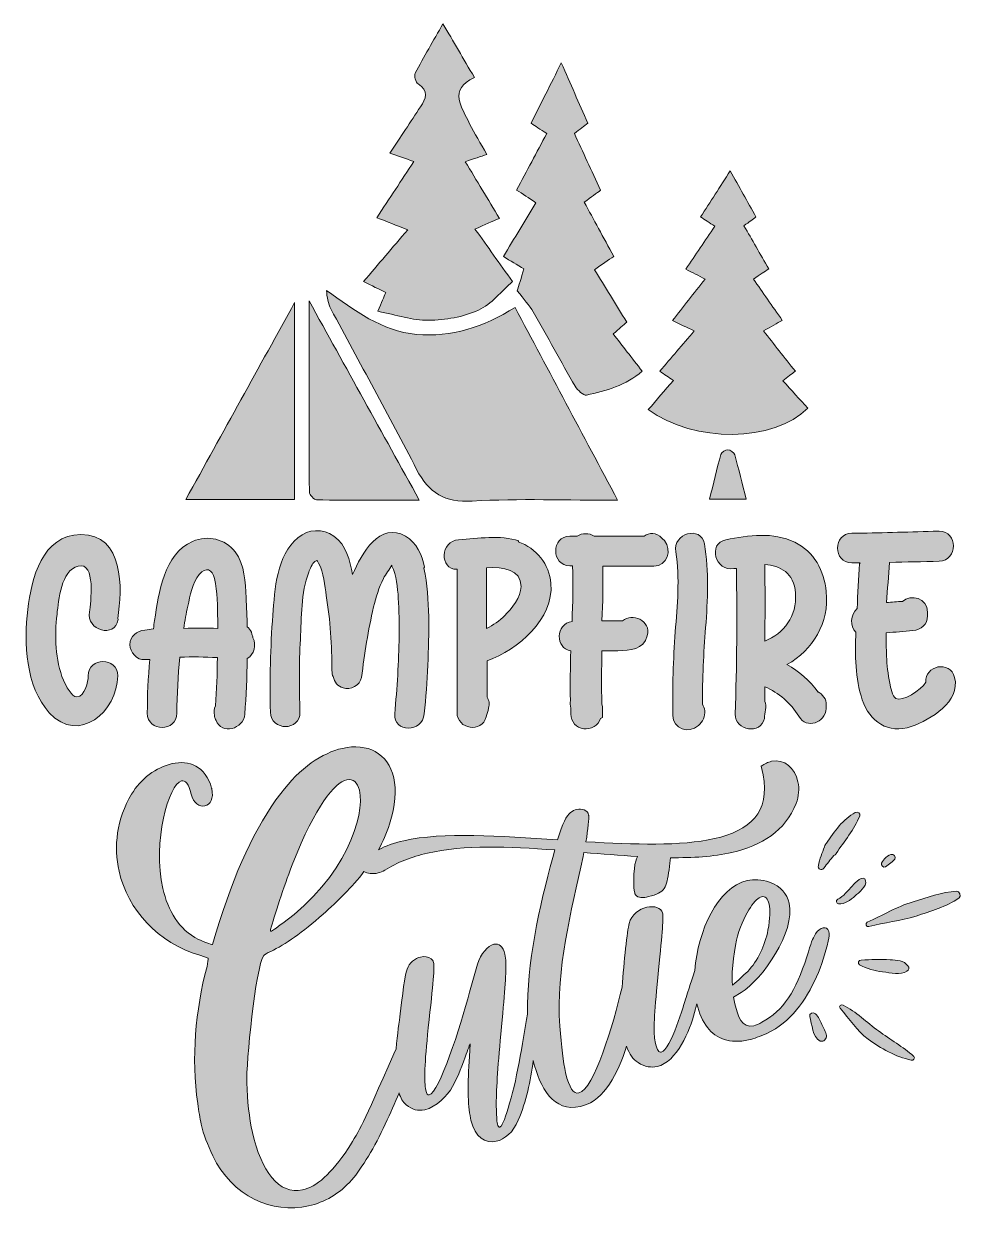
# Model space of a CAD drawing. Header units: inches. Extents: x 62 to 437, y -489 to -13.
import ezdxf

# ---------------------------------------------------------------- set-up
doc = ezdxf.new("R2010")
doc.units = ezdxf.units.IN
doc.header["$MEASUREMENT"] = 0
doc.layers.add('Layer 1', color=7, linetype='Continuous')

# ---------------------------------------------------------------- blocks, each defined once
blk = doc.blocks.new('block 4')
at = {"layer": 'Layer 1', "true_color": 0x0b0b0b}
h = blk.add_hatch(color=28, dxfattribs=at)
h.dxf.hatch_style = 2
edge = h.paths.add_edge_path()
edge.add_spline(control_points=[(299.76, -203.84), (279.38, -203.84), (260.48, -203.06), (241.68, -204.14), (230.62, -204.78), (224.33, -200.97), (219.45, -191.49), (208.38, -169.95), (196.6, -148.78), (185.22, -127.4), (184.07, -125.26), (183.63, -122.74), (183.4, -119.97), (194.59, -127.94), (205.42, -136.26), (219.39, -137.54), (233.3, -138.82), (246.09, -134.63), (258.77, -126.76), (272.37, -152.33), (285.69, -177.39), (299.76, -203.84)], knot_values=[0, 0, 0, 0, 1, 1, 1, 2, 2, 2, 3, 3, 3, 4, 4, 4, 5, 5, 5, 6, 6, 6, 7, 7, 7, 7], degree=3, periodic=1)
at = {"layer": 'Layer 1', "lineweight": 0}
blk.add_open_spline([(299.76, -203.84), (279.38, -203.84), (260.48, -203.06), (241.68, -204.14), (230.62, -204.78), (224.33, -200.97), (219.45, -191.49), (208.38, -169.95), (196.6, -148.78), (185.22, -127.4), (184.07, -125.26), (183.63, -122.74), (183.4, -119.97), (194.59, -127.94), (205.42, -136.26), (219.39, -137.54), (233.3, -138.82), (246.09, -134.63), (258.77, -126.76), (272.37, -152.33), (285.69, -177.39), (299.76, -203.84)], degree=3, knots=[0, 0, 0, 0, 1, 1, 1, 2, 2, 2, 3, 3, 3, 4, 4, 4, 5, 5, 5, 6, 6, 6, 7, 7, 7, 7], dxfattribs=at)
blk = doc.blocks.new('block 5')
at = {"layer": 'Layer 1', "true_color": 0x0b0b0b}
h = blk.add_hatch(color=28, dxfattribs=at)
h.dxf.hatch_style = 2
edge = h.paths.add_edge_path()
edge.add_spline(control_points=[(203.97, -128.33), (205.55, -124.57), (206.27, -122.85), (207.11, -120.83), (204.28, -119.43), (201.66, -118.14), (198.24, -116.45), (204.15, -109.5), (209.73, -102.95), (215.87, -95.74), (211.22, -93.93), (207.61, -92.52), (203.56, -90.94), (208.65, -83.19), (213.29, -76.11), (218.29, -68.47), (214.69, -67.22), (212.01, -66.29), (208.75, -65.16), (213.04, -58.66), (217, -52.64), (220.98, -46.63), (223.18, -43.31), (224.4, -40.29), (220, -37.49), (219.04, -36.89), (218.34, -34.23), (218.86, -33.22), (222.3, -26.63), (226.1, -20.23), (229.96, -13.46), (234.08, -20.49), (238.12, -27.38), (242.53, -34.89), (231.93, -39.9), (237.51, -46.83), (240.61, -53.37), (242.52, -57.4), (244.99, -61.17), (247.52, -65.63), (244.89, -66.52), (242.57, -67.3), (238.88, -68.54), (243.46, -76.13), (247.88, -83.47), (252.53, -91.18), (249.54, -92.48), (246.85, -93.66), (242.76, -95.45), (247.82, -102.53), (252.57, -109.18), (257.75, -116.43), (253.35, -120.28), (249.39, -125.49), (244.15, -127.87), (238.09, -130.62), (230.91, -131.84), (224.2, -131.92), (217.82, -132), (211.42, -129.76), (203.97, -128.33)], knot_values=[0, 0, 0, 0, 1, 1, 1, 2, 2, 2, 3, 3, 3, 4, 4, 4, 5, 5, 5, 6, 6, 6, 7, 7, 7, 8, 8, 8, 9, 9, 9, 10, 10, 10, 11, 11, 11, 12, 12, 12, 13, 13, 13, 14, 14, 14, 15, 15, 15, 16, 16, 16, 17, 17, 17, 18, 18, 18, 19, 19, 19, 20, 20, 20, 20], degree=3, periodic=1)
at = {"layer": 'Layer 1', "lineweight": 0}
blk.add_open_spline([(203.97, -128.33), (205.55, -124.57), (206.27, -122.85), (207.11, -120.83), (204.28, -119.43), (201.66, -118.14), (198.24, -116.45), (204.15, -109.5), (209.73, -102.95), (215.87, -95.74), (211.22, -93.93), (207.61, -92.52), (203.56, -90.94), (208.65, -83.19), (213.29, -76.11), (218.29, -68.47), (214.69, -67.22), (212.01, -66.29), (208.75, -65.16), (213.04, -58.66), (217, -52.64), (220.98, -46.63), (223.18, -43.31), (224.4, -40.29), (220, -37.49), (219.04, -36.89), (218.34, -34.23), (218.86, -33.22), (222.3, -26.63), (226.1, -20.23), (229.96, -13.46), (234.08, -20.49), (238.12, -27.38), (242.53, -34.89), (231.93, -39.9), (237.51, -46.83), (240.61, -53.37), (242.52, -57.4), (244.99, -61.17), (247.52, -65.63), (244.89, -66.52), (242.57, -67.3), (238.88, -68.54), (243.46, -76.13), (247.88, -83.47), (252.53, -91.18), (249.54, -92.48), (246.85, -93.66), (242.76, -95.45), (247.82, -102.53), (252.57, -109.18), (257.75, -116.43), (253.35, -120.28), (249.39, -125.49), (244.15, -127.87), (238.09, -130.62), (230.91, -131.84), (224.2, -131.92), (217.82, -132), (211.42, -129.76), (203.97, -128.33)], degree=3, knots=[0, 0, 0, 0, 1, 1, 1, 2, 2, 2, 3, 3, 3, 4, 4, 4, 5, 5, 5, 6, 6, 6, 7, 7, 7, 8, 8, 8, 9, 9, 9, 10, 10, 10, 11, 11, 11, 12, 12, 12, 13, 13, 13, 14, 14, 14, 15, 15, 15, 16, 16, 16, 17, 17, 17, 18, 18, 18, 19, 19, 19, 20, 20, 20, 20], dxfattribs=at)
blk = doc.blocks.new('block 6')
at = {"layer": 'Layer 1', "true_color": 0x0b0b0b}
h = blk.add_hatch(color=28, dxfattribs=at)
h.dxf.hatch_style = 2
edge = h.paths.add_edge_path()
edge.add_spline(control_points=[(370.77, -152.24), (369.22, -153.43), (367.75, -154.55), (365.76, -156.08), (369.23, -159.88), (372.49, -163.45), (375.74, -167.01), (362.24, -180.7), (330.3, -181.08), (312.01, -167.58), (315.27, -163.79), (318.52, -160.02), (322.04, -155.93), (320.02, -154.58), (318.5, -153.57), (316.56, -152.28), (321.19, -146.88), (325.57, -141.77), (330.4, -136.14), (327.14, -134.62), (324.71, -133.49), (321.64, -132.06), (326, -126.51), (330.13, -121.24), (334.68, -115.43), (331.9, -114.02), (329.72, -112.91), (327.01, -111.54), (330.87, -105.81), (334.62, -100.26), (338.6, -94.36), (336.36, -92.88), (334.69, -91.78), (332.91, -90.6), (336.84, -84.5), (340.61, -78.66), (344.76, -72.24), (348.3, -78.58), (351.57, -84.43), (355.03, -90.62), (353.72, -91.58), (352.4, -92.55), (350.24, -94.14), (353.47, -99.76), (356.71, -105.4), (360.14, -111.37), (358.48, -112.48), (356.76, -113.63), (354.04, -115.45), (357.75, -120.78), (361.45, -126.1), (365.53, -131.95), (363.4, -133.15), (361.26, -134.35), (358.01, -136.18), (362.26, -141.54), (366.41, -146.75), (370.77, -152.24)], knot_values=[0, 0, 0, 0, 1, 1, 1, 2, 2, 2, 3, 3, 3, 4, 4, 4, 5, 5, 5, 6, 6, 6, 7, 7, 7, 8, 8, 8, 9, 9, 9, 10, 10, 10, 11, 11, 11, 12, 12, 12, 13, 13, 13, 14, 14, 14, 15, 15, 15, 16, 16, 16, 17, 17, 17, 18, 18, 18, 19, 19, 19, 19], degree=3, periodic=1)
at = {"layer": 'Layer 1', "lineweight": 0}
blk.add_open_spline([(370.77, -152.24), (369.22, -153.43), (367.75, -154.55), (365.76, -156.08), (369.23, -159.88), (372.49, -163.45), (375.74, -167.01), (362.24, -180.7), (330.3, -181.08), (312.01, -167.58), (315.27, -163.79), (318.52, -160.02), (322.04, -155.93), (320.02, -154.58), (318.5, -153.57), (316.56, -152.28), (321.19, -146.88), (325.57, -141.77), (330.4, -136.14), (327.14, -134.62), (324.71, -133.49), (321.64, -132.06), (326, -126.51), (330.13, -121.24), (334.68, -115.43), (331.9, -114.02), (329.72, -112.91), (327.01, -111.54), (330.87, -105.81), (334.62, -100.26), (338.6, -94.36), (336.36, -92.88), (334.69, -91.78), (332.91, -90.6), (336.84, -84.5), (340.61, -78.66), (344.76, -72.24), (348.3, -78.58), (351.57, -84.43), (355.03, -90.62), (353.72, -91.58), (352.4, -92.55), (350.24, -94.14), (353.47, -99.76), (356.71, -105.4), (360.14, -111.37), (358.48, -112.48), (356.76, -113.63), (354.04, -115.45), (357.75, -120.78), (361.45, -126.1), (365.53, -131.95), (363.4, -133.15), (361.26, -134.35), (358.01, -136.18), (362.26, -141.54), (366.41, -146.75), (370.77, -152.24)], degree=3, knots=[0, 0, 0, 0, 1, 1, 1, 2, 2, 2, 3, 3, 3, 4, 4, 4, 5, 5, 5, 6, 6, 6, 7, 7, 7, 8, 8, 8, 9, 9, 9, 10, 10, 10, 11, 11, 11, 12, 12, 12, 13, 13, 13, 14, 14, 14, 15, 15, 15, 16, 16, 16, 17, 17, 17, 18, 18, 18, 19, 19, 19, 19], dxfattribs=at)
blk = doc.blocks.new('block 7')
at = {"layer": 'Layer 1', "true_color": 0x0b0b0b}
h = blk.add_hatch(color=28, dxfattribs=at)
h.dxf.hatch_style = 2
edge = h.paths.add_edge_path()
edge.add_spline(control_points=[(271.44, -57.27), (268.67, -55.48), (266.93, -54.35), (265.18, -53.22), (269.13, -45.31), (272.93, -37.72), (277.24, -29.1), (280.93, -37.47), (284.29, -45.1), (287.84, -53.15), (286.33, -54.31), (284.71, -55.55), (282.46, -57.28), (285.89, -64.68), (289.29, -72.01), (292.96, -79.93), (291.31, -81.16), (289.32, -82.63), (286.43, -84.77), (290.19, -91.67), (294.03, -98.71), (298.22, -106.38), (295.99, -107.91), (293.62, -109.53), (290.45, -111.69), (294.74, -118.62), (298.97, -125.46), (303.41, -132.63), (301.98, -133.89), (300.42, -135.26), (298.01, -137.38), (301.69, -142.11), (305.42, -146.9), (309.58, -152.24), (303.02, -157.92), (295.22, -160.08), (287.36, -161.77), (286.12, -162.04), (283.74, -159.87), (282.82, -158.29), (277.1, -148.46), (271.73, -138.43), (266.05, -128.58), (264.51, -125.9), (262.31, -123.6), (259.64, -120.14), (260.24, -118.19), (261.23, -114.98), (262.32, -111.41), (259.58, -109.74), (256.95, -108.15), (254.12, -106.43), (258.55, -99.1), (262.72, -92.2), (267.1, -84.95), (264.18, -83.02), (261.78, -81.43), (259.41, -79.86), (263.46, -72.26), (267.36, -64.94), (271.44, -57.27)], knot_values=[0, 0, 0, 0, 1, 1, 1, 2, 2, 2, 3, 3, 3, 4, 4, 4, 5, 5, 5, 6, 6, 6, 7, 7, 7, 8, 8, 8, 9, 9, 9, 10, 10, 10, 11, 11, 11, 12, 12, 12, 13, 13, 13, 14, 14, 14, 15, 15, 15, 16, 16, 16, 17, 17, 17, 18, 18, 18, 19, 19, 19, 20, 20, 20, 20], degree=3, periodic=1)
at = {"layer": 'Layer 1', "lineweight": 0}
blk.add_open_spline([(271.44, -57.27), (268.67, -55.48), (266.93, -54.35), (265.18, -53.22), (269.13, -45.31), (272.93, -37.72), (277.24, -29.1), (280.93, -37.47), (284.29, -45.1), (287.84, -53.15), (286.33, -54.31), (284.71, -55.55), (282.46, -57.28), (285.89, -64.68), (289.29, -72.01), (292.96, -79.93), (291.31, -81.16), (289.32, -82.63), (286.43, -84.77), (290.19, -91.67), (294.03, -98.71), (298.22, -106.38), (295.99, -107.91), (293.62, -109.53), (290.45, -111.69), (294.74, -118.62), (298.97, -125.46), (303.41, -132.63), (301.98, -133.89), (300.42, -135.26), (298.01, -137.38), (301.69, -142.11), (305.42, -146.9), (309.58, -152.24), (303.02, -157.92), (295.22, -160.08), (287.36, -161.77), (286.12, -162.04), (283.74, -159.87), (282.82, -158.29), (277.1, -148.46), (271.73, -138.43), (266.05, -128.58), (264.51, -125.9), (262.31, -123.6), (259.64, -120.14), (260.24, -118.19), (261.23, -114.98), (262.32, -111.41), (259.58, -109.74), (256.95, -108.15), (254.12, -106.43), (258.55, -99.1), (262.72, -92.2), (267.1, -84.95), (264.18, -83.02), (261.78, -81.43), (259.41, -79.86), (263.46, -72.26), (267.36, -64.94), (271.44, -57.27)], degree=3, knots=[0, 0, 0, 0, 1, 1, 1, 2, 2, 2, 3, 3, 3, 4, 4, 4, 5, 5, 5, 6, 6, 6, 7, 7, 7, 8, 8, 8, 9, 9, 9, 10, 10, 10, 11, 11, 11, 12, 12, 12, 13, 13, 13, 14, 14, 14, 15, 15, 15, 16, 16, 16, 17, 17, 17, 18, 18, 18, 19, 19, 19, 20, 20, 20, 20], dxfattribs=at)
blk = doc.blocks.new('block 8')
at = {"layer": 'Layer 1', "true_color": 0x0b0b0b}
h = blk.add_hatch(color=28, dxfattribs=at)
h.dxf.hatch_style = 2
edge = h.paths.add_edge_path()
edge.add_spline(control_points=[(127.2, -203.55), (142.06, -176.66), (156.63, -150.3), (170.7, -124.82), (170.7, -149.97), (170.7, -176.61), (170.7, -203.55), (155.87, -203.55), (141.56, -203.55), (127.2, -203.55)], knot_values=[0, 0, 0, 0, 1, 1, 1, 2, 2, 2, 3, 3, 3, 3], degree=3, periodic=1)
at = {"layer": 'Layer 1', "lineweight": 0}
blk.add_open_spline([(127.2, -203.55), (142.06, -176.66), (156.63, -150.3), (170.7, -124.82), (170.7, -149.97), (170.7, -176.61), (170.7, -203.55), (155.87, -203.55), (141.56, -203.55), (127.2, -203.55)], degree=3, knots=[0, 0, 0, 0, 1, 1, 1, 2, 2, 2, 3, 3, 3, 3], dxfattribs=at)
blk = doc.blocks.new('block 9')
at = {"layer": 'Layer 1', "true_color": 0x0b0b0b}
h = blk.add_hatch(color=28, dxfattribs=at)
h.dxf.hatch_style = 2
edge = h.paths.add_edge_path()
edge.add_spline(control_points=[(176.45, -124.11), (191.04, -150.5), (205.6, -176.83), (220.52, -203.82), (206.73, -203.82), (193.1, -203.89), (179.47, -203.67), (178.44, -203.66), (176.58, -201.6), (176.58, -200.48), (176.41, -174.8), (176.45, -149.12), (176.45, -124.11)], knot_values=[0, 0, 0, 0, 1, 1, 1, 2, 2, 2, 3, 3, 3, 4, 4, 4, 4], degree=3, periodic=1)
at = {"layer": 'Layer 1', "lineweight": 0}
blk.add_open_spline([(176.45, -124.11), (191.04, -150.5), (205.6, -176.83), (220.52, -203.82), (206.73, -203.82), (193.1, -203.89), (179.47, -203.67), (178.44, -203.66), (176.58, -201.6), (176.58, -200.48), (176.41, -174.8), (176.45, -149.12), (176.45, -124.11)], degree=3, knots=[0, 0, 0, 0, 1, 1, 1, 2, 2, 2, 3, 3, 3, 4, 4, 4, 4], dxfattribs=at)
blk = doc.blocks.new('block 10')
at = {"layer": 'Layer 1', "true_color": 0x0b0b0b}
h = blk.add_hatch(color=28, dxfattribs=at)
h.dxf.hatch_style = 2
edge = h.paths.add_edge_path()
edge.add_spline(control_points=[(351.11, -203.43), (346.05, -203.43), (341.9, -203.43), (336.49, -203.43), (338.03, -197.16), (339.39, -191.28), (341.03, -185.48), (341.27, -184.61), (342.87, -183.58), (343.82, -183.61), (344.77, -183.64), (346.27, -184.72), (346.53, -185.63), (348.16, -191.31), (349.51, -197.07), (351.11, -203.43)], knot_values=[0, 0, 0, 0, 1, 1, 1, 2, 2, 2, 3, 3, 3, 4, 4, 4, 5, 5, 5, 5], degree=3, periodic=1)
at = {"layer": 'Layer 1', "lineweight": 0}
blk.add_open_spline([(351.11, -203.43), (346.05, -203.43), (341.9, -203.43), (336.49, -203.43), (338.03, -197.16), (339.39, -191.28), (341.03, -185.48), (341.27, -184.61), (342.87, -183.58), (343.82, -183.61), (344.77, -183.64), (346.27, -184.72), (346.53, -185.63), (348.16, -191.31), (349.51, -197.07), (351.11, -203.43)], degree=3, knots=[0, 0, 0, 0, 1, 1, 1, 2, 2, 2, 3, 3, 3, 4, 4, 4, 5, 5, 5, 5], dxfattribs=at)
blk = doc.blocks.new('block 3')
at = {"layer": 'Layer 1'}
for name in ['block 5', 'block 7', 'block 6', 'block 4', 'block 8', 'block 9', 'block 10']:
    blk.add_blockref(name, (0, 0), dxfattribs=at)
blk = doc.blocks.new('block 11')
at = {"layer": 'Layer 1', "true_color": 0x0b0b0b}
h = blk.add_hatch(color=28, dxfattribs=at)
h.dxf.hatch_style = 2
edge = h.paths.add_edge_path()
edge.add_spline(control_points=[(222.32, -230.93), (223.78, -237.24), (224.1, -243.87), (224.27, -250.34), (224.43, -263.29), (223.78, -276.23), (222.49, -289.17), (221.84, -296.78), (210.03, -296.78), (210.68, -289.17), (211.65, -278.82), (212.29, -268.46), (212.45, -258.11), (212.45, -253.09), (212.45, -247.92), (212.13, -242.9), (211.81, -238.86), (211.48, -233.68), (209.54, -230.12), (209.54, -230.12), (209.54, -229.96), (209.54, -229.8), (208.57, -231.58), (207.12, -233.19), (206.14, -235.14), (204.36, -238.69), (203.23, -242.58), (202.26, -246.46), (200, -255.68), (198.7, -265.23), (197.41, -274.61), (196.92, -277.85), (192.88, -279.63), (190.13, -278.82), (187.86, -278.17), (186.57, -276.39), (186.08, -274.29), (185.76, -273.64), (185.6, -272.83), (185.6, -271.86), (185.6, -261.83), (184.95, -251.8), (183.33, -241.93), (182.69, -238.05), (182.36, -232.55), (180.26, -228.99), (179.45, -227.53), (179.61, -227.85), (178.8, -228.34), (177.67, -228.99), (176.86, -231.41), (176.37, -232.55), (173.14, -240.8), (173.46, -250.67), (172.98, -259.4), (172.49, -269.11), (172.49, -278.82), (172.82, -288.52), (172.98, -296.13), (161.17, -296.13), (161.01, -288.52), (160.68, -275.58), (161.01, -262.64), (161.98, -249.7), (162.79, -239.34), (163.43, -225.91), (172.01, -218.79), (176.21, -215.24), (181.88, -215.07), (186.41, -218.15), (191.42, -221.71), (192.72, -227.85), (193.85, -233.52), (197.41, -224.94), (204.85, -212.32), (215.04, -218.15), (219.57, -220.74), (221.51, -225.75), (222.65, -230.61), (222.65, -230.61), (222.32, -230.93), (222.32, -230.93)], knot_values=[0, 0, 0, 0, 1, 1, 1, 2, 2, 2, 3, 3, 3, 4, 4, 4, 5, 5, 5, 6, 6, 6, 7, 7, 7, 8, 8, 8, 9, 9, 9, 10, 10, 10, 11, 11, 11, 12, 12, 12, 13, 13, 13, 14, 14, 14, 15, 15, 15, 16, 16, 16, 17, 17, 17, 18, 18, 18, 19, 19, 19, 20, 20, 20, 21, 21, 21, 22, 22, 22, 23, 23, 23, 24, 24, 24, 25, 25, 25, 26, 26, 26, 27, 27, 27, 27], degree=3, periodic=1)
h = blk.add_hatch(color=28, dxfattribs=at)
h.dxf.hatch_style = 2
edge = h.paths.add_edge_path()
edge.add_spline(control_points=[(321.81, -289.98), (321.65, -278.66), (321.97, -267.49), (322.78, -256.33), (323.59, -245.81), (324.72, -234.97), (322.95, -224.46), (321.65, -217.01), (333.14, -213.78), (334.43, -221.22), (336.37, -232.38), (335.73, -243.55), (334.92, -254.71), (334.11, -264.9), (333.62, -275.1), (333.62, -285.29), (334.11, -286.1), (334.43, -286.91), (334.59, -287.88), (334.76, -290.14), (333.79, -292.41), (332.01, -293.86), (328.12, -297.26), (321.97, -295.16), (321.81, -289.82), (321.81, -289.82), (321.81, -289.98), (321.81, -289.98)], knot_values=[0, 0, 0, 0, 1, 1, 1, 2, 2, 2, 3, 3, 3, 4, 4, 4, 5, 5, 5, 6, 6, 6, 7, 7, 7, 8, 8, 8, 9, 9, 9, 9], degree=3, periodic=1)
h = blk.add_hatch(color=28, dxfattribs=at)
h.dxf.hatch_style = 2
edge = h.paths.add_edge_path()
edge.add_spline(control_points=[(100.18, -251.48), (98.88, -259.08), (87.4, -255.84), (88.69, -248.4), (89.17, -245), (91.44, -228.18), (84.16, -230.12), (77.36, -231.9), (76.39, -243.71), (75.75, -249.37), (74.78, -257.95), (74.94, -267.65), (78.34, -275.74), (79.14, -277.68), (81.73, -282.54), (83.68, -282.38), (86.91, -282.05), (88.2, -276.39), (88.2, -273.96), (88.2, -266.36), (100.02, -266.36), (100.02, -273.96), (99.85, -288.2), (84.48, -301.63), (72.67, -288.69), (63.13, -278.17), (62.48, -260.7), (64.1, -247.43), (65.56, -235.14), (69.76, -217.66), (85.29, -217.5), (102.44, -217.34), (101.96, -239.18), (100.02, -250.99), (100.02, -250.99), (100.18, -251.48), (100.18, -251.48)], knot_values=[0, 0, 0, 0, 1, 1, 1, 2, 2, 2, 3, 3, 3, 4, 4, 4, 5, 5, 5, 6, 6, 6, 7, 7, 7, 8, 8, 8, 9, 9, 9, 10, 10, 10, 11, 11, 11, 12, 12, 12, 12], degree=3, periodic=1)
h = blk.add_hatch(color=28, dxfattribs=at)
h.dxf.hatch_style = 2
edge = h.paths.add_edge_path()
edge.add_spline(control_points=[(153.57, -257.3), (153.73, -257.79), (153.89, -258.27), (154.05, -258.76), (155.51, -261.51), (154.54, -265.55), (151.79, -267.01), (151.62, -274.45), (151.3, -281.89), (150.82, -289.33), (150.33, -295.32), (141.43, -297.58), (139.33, -291.76), (139.01, -291.27), (138.84, -290.79), (138.68, -290.3), (138.68, -290.14), (138.68, -289.98), (138.68, -289.82), (138.36, -288.36), (138.52, -287.07), (139.01, -285.94), (139.49, -279.63), (139.81, -273.15), (139.81, -266.68), (134.8, -266.36), (129.78, -266.36), (124.77, -266.52), (124.12, -273.96), (123.64, -281.41), (123.64, -288.85), (123.64, -296.45), (111.83, -296.45), (111.83, -288.85), (111.83, -281.73), (112.15, -274.61), (112.8, -267.49), (112.15, -267.49), (111.5, -267.49), (110.86, -267.49), (107.62, -267.82), (104.87, -264.42), (104.87, -261.51), (104.87, -258.11), (107.62, -256), (110.86, -255.68), (111.99, -255.52), (113.12, -255.36), (114.25, -255.2), (114.41, -254.06), (114.58, -252.93), (114.74, -251.8), (116.35, -240.8), (118.46, -225.27), (129.94, -220.25), (136.09, -217.66), (142.89, -219.12), (146.93, -224.46), (150.82, -229.63), (150.98, -236.59), (151.3, -242.74), (151.46, -246.62), (151.62, -250.5), (151.79, -254.39), (152.43, -254.87), (152.92, -255.52), (153.4, -256.49), (153.4, -256.49), (153.57, -257.3), (153.57, -257.3)], knot_values=[0, 0, 0, 0, 1, 1, 1, 2, 2, 2, 3, 3, 3, 4, 4, 4, 5, 5, 5, 6, 6, 6, 7, 7, 7, 8, 8, 8, 9, 9, 9, 10, 10, 10, 11, 11, 11, 12, 12, 12, 13, 13, 13, 14, 14, 14, 15, 15, 15, 16, 16, 16, 17, 17, 17, 18, 18, 18, 19, 19, 19, 20, 20, 20, 21, 21, 21, 22, 22, 22, 23, 23, 23, 23], degree=3, periodic=1)
edge = h.paths.add_edge_path()
edge.add_spline(control_points=[(139.98, -255.03), (139.98, -253.9), (139.98, -252.77), (139.98, -251.64), (139.81, -246.3), (139.98, -240.31), (138.68, -235.14), (137.71, -231.41), (135.44, -230.12), (132.53, -233.52), (129.78, -236.75), (128.97, -241.93), (128, -246.14), (127.36, -249.05), (126.87, -251.96), (126.39, -255.03), (130.92, -254.87), (135.44, -254.87), (139.98, -255.03)], knot_values=[0, 0, 0, 0, 1, 1, 1, 2, 2, 2, 3, 3, 3, 4, 4, 4, 5, 5, 5, 6, 6, 6, 6], degree=3, periodic=1)
h = blk.add_hatch(color=28, dxfattribs=at)
h.dxf.hatch_style = 2
edge = h.paths.add_edge_path()
edge.add_spline(control_points=[(260.02, -220.41), (267.3, -223), (272.47, -229.31), (273.12, -237.08), (274.25, -251.31), (260.02, -263.45), (247.56, -267.98), (247.56, -272.83), (247.56, -277.68), (247.56, -282.54), (248.37, -283.67), (248.69, -285.13), (248.21, -286.91), (247.88, -288.04), (247.56, -289.17), (247.24, -290.3), (245.62, -296.94), (235.59, -295.32), (235.59, -288.69), (235.59, -269.59), (235.59, -250.5), (235.59, -231.41), (228.47, -231.41), (228.79, -220.09), (236.23, -219.6), (244, -219.12), (252.74, -217.5), (260.34, -220.09), (260.34, -220.09), (260.02, -220.41), (260.02, -220.41)], knot_values=[0, 0, 0, 0, 1, 1, 1, 2, 2, 2, 3, 3, 3, 4, 4, 4, 5, 5, 5, 6, 6, 6, 7, 7, 7, 8, 8, 8, 9, 9, 9, 10, 10, 10, 10], degree=3, periodic=1)
edge = h.paths.add_edge_path()
edge.add_spline(control_points=[(254.52, -250.02), (257.43, -247.11), (261.15, -242.58), (261.15, -238.21), (261.15, -231.58), (254.19, -230.44), (247.4, -230.77), (247.4, -238.86), (247.4, -246.95), (247.4, -255.03), (250.15, -253.74), (252.57, -251.96), (254.68, -249.86), (254.68, -249.86), (254.52, -250.02), (254.52, -250.02)], knot_values=[0, 0, 0, 0, 1, 1, 1, 2, 2, 2, 3, 3, 3, 4, 4, 4, 5, 5, 5, 5], degree=3, periodic=1)
h = blk.add_hatch(color=28, dxfattribs=at)
h.dxf.hatch_style = 2
edge = h.paths.add_edge_path()
edge.add_spline(control_points=[(292.86, -290.95), (292.37, -293.86), (288.81, -295.48), (286.22, -295.16), (283.15, -294.83), (281.21, -292.24), (281.05, -289.33), (281.05, -288.52), (281.05, -287.72), (281.05, -286.91), (280.72, -285.77), (280.72, -284.8), (280.88, -283.83), (280.72, -277.2), (280.88, -270.57), (281.05, -263.93), (274.74, -263.12), (274.9, -253.09), (281.53, -252.28), (281.85, -244.84), (282.02, -237.4), (281.69, -229.96), (281.37, -229.96), (281.05, -229.96), (280.72, -229.96), (273.12, -229.96), (273.12, -218.15), (280.72, -218.15), (281.69, -218.15), (282.66, -218.15), (283.63, -218.15), (285.58, -216.85), (288.33, -216.85), (290.43, -218.15), (297.06, -218.15), (303.7, -218.15), (310.33, -218.15), (312.43, -216.69), (315.18, -216.53), (317.45, -218.96), (317.77, -219.28), (318.1, -219.6), (318.42, -219.93), (321.65, -223.65), (319.55, -230.12), (314.21, -230.12), (307.42, -230.12), (300.62, -230.12), (293.83, -230.12), (293.99, -237.4), (293.83, -244.68), (293.5, -251.96), (295.28, -251.96), (297.06, -251.96), (298.84, -251.96), (299.81, -251.96), (300.78, -251.96), (301.75, -251.96), (305.48, -248.56), (313.24, -251.8), (311.62, -257.95), (310.17, -263.61), (304.67, -263.77), (299.81, -263.93), (297.71, -263.93), (295.61, -263.93), (293.5, -263.93), (293.34, -271.05), (293.18, -278.17), (293.5, -285.29), (293.83, -286.58), (293.83, -287.88), (293.67, -289.17), (293.67, -289.66), (293.67, -290.14), (293.67, -290.63), (293.67, -290.63), (292.86, -290.95), (292.86, -290.95)], knot_values=[0, 0, 0, 0, 1, 1, 1, 2, 2, 2, 3, 3, 3, 4, 4, 4, 5, 5, 5, 6, 6, 6, 7, 7, 7, 8, 8, 8, 9, 9, 9, 10, 10, 10, 11, 11, 11, 12, 12, 12, 13, 13, 13, 14, 14, 14, 15, 15, 15, 16, 16, 16, 17, 17, 17, 18, 18, 18, 19, 19, 19, 20, 20, 20, 21, 21, 21, 22, 22, 22, 23, 23, 23, 24, 24, 24, 25, 25, 25, 26, 26, 26, 26], degree=3, periodic=1)
h = blk.add_hatch(color=28, dxfattribs=at)
h.dxf.hatch_style = 2
edge = h.paths.add_edge_path()
edge.add_spline(control_points=[(379.57, -280.27), (381.67, -281.24), (383.29, -283.35), (383.13, -285.61), (383.13, -286.1), (383.13, -286.58), (383.13, -287.07), (382.64, -292.73), (375.36, -295.48), (372.13, -290.14), (368.89, -284.8), (364.2, -280.76), (358.54, -278.33), (358.54, -280.27), (358.54, -282.21), (358.54, -284.16), (359.02, -285.13), (359.18, -286.26), (358.86, -287.55), (358.7, -288.69), (358.54, -289.82), (358.38, -290.95), (357.08, -297.58), (346.56, -295.97), (346.73, -289.33), (347.37, -269.92), (347.54, -250.5), (347.21, -231.09), (346.89, -231.09), (346.56, -231.09), (346.24, -231.09), (338.8, -232.55), (335.56, -221.06), (343.01, -219.6), (352.23, -217.82), (361.77, -216.37), (370.51, -220.57), (378.27, -224.3), (382.32, -232.06), (383.13, -240.31), (384.42, -252.77), (377.63, -263.77), (367.43, -269.43), (372.29, -272.18), (376.5, -275.9), (379.89, -280.44), (379.89, -280.44), (379.57, -280.27), (379.57, -280.27)], knot_values=[0, 0, 0, 0, 1, 1, 1, 2, 2, 2, 3, 3, 3, 4, 4, 4, 5, 5, 5, 6, 6, 6, 7, 7, 7, 8, 8, 8, 9, 9, 9, 10, 10, 10, 11, 11, 11, 12, 12, 12, 13, 13, 13, 14, 14, 14, 15, 15, 15, 16, 16, 16, 16], degree=3, periodic=1)
edge = h.paths.add_edge_path()
edge.add_spline(control_points=[(370.83, -240.96), (370.19, -232.71), (364.85, -229.96), (358.54, -229.47), (358.7, -239.66), (358.7, -249.86), (358.54, -260.05), (366.14, -257.3), (371.48, -249.86), (370.83, -241.28), (370.83, -241.28), (370.83, -240.96), (370.83, -240.96)], knot_values=[0, 0, 0, 0, 1, 1, 1, 2, 2, 2, 3, 3, 3, 4, 4, 4, 4], degree=3, periodic=1)
h = blk.add_hatch(color=28, dxfattribs=at)
h.dxf.hatch_style = 2
edge = h.paths.add_edge_path()
edge.add_spline(control_points=[(396.72, -228.83), (395.58, -228.83), (394.45, -228.83), (393.32, -228.83), (385.72, -228.83), (385.72, -217.01), (393.32, -217.01), (404.16, -216.85), (415, -216.53), (425.84, -216.21), (426.16, -216.21), (426.49, -216.21), (426.81, -216.21), (427.3, -216.21), (427.78, -216.21), (428.27, -216.21), (435.87, -216.21), (435.87, -227.85), (428.27, -228.18), (421.63, -228.34), (415, -228.5), (408.37, -228.66), (408.04, -234), (407.56, -239.34), (407.23, -244.68), (409.34, -244.52), (411.44, -244.36), (413.54, -244.2), (416.94, -241.28), (423.73, -242.74), (423.57, -248.56), (423.57, -249.05), (423.57, -249.53), (423.57, -250.02), (423.57, -253.42), (420.98, -255.68), (417.75, -255.84), (414.19, -256.17), (410.63, -256.49), (407.07, -256.81), (407.07, -259.89), (407.07, -262.96), (407.23, -266.04), (407.39, -269.59), (407.72, -273.32), (408.53, -276.88), (408.85, -278.66), (409.34, -282.05), (410.95, -283.02), (413.38, -284.48), (420.98, -279.63), (422.93, -276.55), (422.28, -269.92), (432.63, -267.49), (434.41, -274.61), (436.84, -284.32), (424.87, -291.44), (417.1, -294.19), (407.88, -297.42), (400.44, -292.24), (397.53, -283.51), (394.61, -275.1), (394.61, -265.39), (394.94, -256.49), (392.51, -254.23), (392.67, -249.53), (395.42, -247.11), (395.75, -241.12), (396.07, -235.14), (396.39, -229.15), (396.39, -229.15), (396.72, -228.83), (396.72, -228.83)], knot_values=[0, 0, 0, 0, 1, 1, 1, 2, 2, 2, 3, 3, 3, 4, 4, 4, 5, 5, 5, 6, 6, 6, 7, 7, 7, 8, 8, 8, 9, 9, 9, 10, 10, 10, 11, 11, 11, 12, 12, 12, 13, 13, 13, 14, 14, 14, 15, 15, 15, 16, 16, 16, 17, 17, 17, 18, 18, 18, 19, 19, 19, 20, 20, 20, 21, 21, 21, 22, 22, 22, 23, 23, 23, 24, 24, 24, 24], degree=3, periodic=1)
at = {"layer": 'Layer 1', "lineweight": 0}
for points, knots in [([(222.32, -230.93), (223.78, -237.24), (224.1, -243.87), (224.27, -250.34), (224.43, -263.29), (223.78, -276.23), (222.49, -289.17), (221.84, -296.78), (210.03, -296.78), (210.68, -289.17), (211.65, -278.82), (212.29, -268.46), (212.45, -258.11), (212.45, -253.09), (212.45, -247.92), (212.13, -242.9), (211.81, -238.86), (211.48, -233.68), (209.54, -230.12), (209.54, -230.12), (209.54, -229.96), (209.54, -229.8), (208.57, -231.58), (207.12, -233.19), (206.14, -235.14), (204.36, -238.69), (203.23, -242.58), (202.26, -246.46), (200, -255.68), (198.7, -265.23), (197.41, -274.61), (196.92, -277.85), (192.88, -279.63), (190.13, -278.82), (187.86, -278.17), (186.57, -276.39), (186.08, -274.29), (185.76, -273.64), (185.6, -272.83), (185.6, -271.86), (185.6, -261.83), (184.95, -251.8), (183.33, -241.93), (182.69, -238.05), (182.36, -232.55), (180.26, -228.99), (179.45, -227.53), (179.61, -227.85), (178.8, -228.34), (177.67, -228.99), (176.86, -231.41), (176.37, -232.55), (173.14, -240.8), (173.46, -250.67), (172.98, -259.4), (172.49, -269.11), (172.49, -278.82), (172.82, -288.52), (172.98, -296.13), (161.17, -296.13), (161.01, -288.52), (160.68, -275.58), (161.01, -262.64), (161.98, -249.7), (162.79, -239.34), (163.43, -225.91), (172.01, -218.79), (176.21, -215.24), (181.88, -215.07), (186.41, -218.15), (191.42, -221.71), (192.72, -227.85), (193.85, -233.52), (197.41, -224.94), (204.85, -212.32), (215.04, -218.15), (219.57, -220.74), (221.51, -225.75), (222.65, -230.61), (222.65, -230.61), (222.32, -230.93), (222.32, -230.93)], [0, 0, 0, 0, 1, 1, 1, 2, 2, 2, 3, 3, 3, 4, 4, 4, 5, 5, 5, 6, 6, 6, 7, 7, 7, 8, 8, 8, 9, 9, 9, 10, 10, 10, 11, 11, 11, 12, 12, 12, 13, 13, 13, 14, 14, 14, 15, 15, 15, 16, 16, 16, 17, 17, 17, 18, 18, 18, 19, 19, 19, 20, 20, 20, 21, 21, 21, 22, 22, 22, 23, 23, 23, 24, 24, 24, 25, 25, 25, 26, 26, 26, 27, 27, 27, 27]), ([(321.81, -289.98), (321.65, -278.66), (321.97, -267.49), (322.78, -256.33), (323.59, -245.81), (324.72, -234.97), (322.95, -224.46), (321.65, -217.01), (333.14, -213.78), (334.43, -221.22), (336.37, -232.38), (335.73, -243.55), (334.92, -254.71), (334.11, -264.9), (333.62, -275.1), (333.62, -285.29), (334.11, -286.1), (334.43, -286.91), (334.59, -287.88), (334.76, -290.14), (333.79, -292.41), (332.01, -293.86), (328.12, -297.26), (321.97, -295.16), (321.81, -289.82), (321.81, -289.82), (321.81, -289.98), (321.81, -289.98)], [0, 0, 0, 0, 1, 1, 1, 2, 2, 2, 3, 3, 3, 4, 4, 4, 5, 5, 5, 6, 6, 6, 7, 7, 7, 8, 8, 8, 9, 9, 9, 9]), ([(100.18, -251.48), (98.88, -259.08), (87.4, -255.84), (88.69, -248.4), (89.17, -245), (91.44, -228.18), (84.16, -230.12), (77.36, -231.9), (76.39, -243.71), (75.75, -249.37), (74.78, -257.95), (74.94, -267.65), (78.34, -275.74), (79.14, -277.68), (81.73, -282.54), (83.68, -282.38), (86.91, -282.05), (88.2, -276.39), (88.2, -273.96), (88.2, -266.36), (100.02, -266.36), (100.02, -273.96), (99.85, -288.2), (84.48, -301.63), (72.67, -288.69), (63.13, -278.17), (62.48, -260.7), (64.1, -247.43), (65.56, -235.14), (69.76, -217.66), (85.29, -217.5), (102.44, -217.34), (101.96, -239.18), (100.02, -250.99), (100.02, -250.99), (100.18, -251.48), (100.18, -251.48)], [0, 0, 0, 0, 1, 1, 1, 2, 2, 2, 3, 3, 3, 4, 4, 4, 5, 5, 5, 6, 6, 6, 7, 7, 7, 8, 8, 8, 9, 9, 9, 10, 10, 10, 11, 11, 11, 12, 12, 12, 12]), ([(153.57, -257.3), (153.73, -257.79), (153.89, -258.27), (154.05, -258.76), (155.51, -261.51), (154.54, -265.55), (151.79, -267.01), (151.62, -274.45), (151.3, -281.89), (150.82, -289.33), (150.33, -295.32), (141.43, -297.58), (139.33, -291.76), (139.01, -291.27), (138.84, -290.79), (138.68, -290.3), (138.68, -290.14), (138.68, -289.98), (138.68, -289.82), (138.36, -288.36), (138.52, -287.07), (139.01, -285.94), (139.49, -279.63), (139.81, -273.15), (139.81, -266.68), (134.8, -266.36), (129.78, -266.36), (124.77, -266.52), (124.12, -273.96), (123.64, -281.41), (123.64, -288.85), (123.64, -296.45), (111.83, -296.45), (111.83, -288.85), (111.83, -281.73), (112.15, -274.61), (112.8, -267.49), (112.15, -267.49), (111.5, -267.49), (110.86, -267.49), (107.62, -267.82), (104.87, -264.42), (104.87, -261.51), (104.87, -258.11), (107.62, -256), (110.86, -255.68), (111.99, -255.52), (113.12, -255.36), (114.25, -255.2), (114.41, -254.06), (114.58, -252.93), (114.74, -251.8), (116.35, -240.8), (118.46, -225.27), (129.94, -220.25), (136.09, -217.66), (142.89, -219.12), (146.93, -224.46), (150.82, -229.63), (150.98, -236.59), (151.3, -242.74), (151.46, -246.62), (151.62, -250.5), (151.79, -254.39), (152.43, -254.87), (152.92, -255.52), (153.4, -256.49), (153.4, -256.49), (153.57, -257.3), (153.57, -257.3)], [0, 0, 0, 0, 1, 1, 1, 2, 2, 2, 3, 3, 3, 4, 4, 4, 5, 5, 5, 6, 6, 6, 7, 7, 7, 8, 8, 8, 9, 9, 9, 10, 10, 10, 11, 11, 11, 12, 12, 12, 13, 13, 13, 14, 14, 14, 15, 15, 15, 16, 16, 16, 17, 17, 17, 18, 18, 18, 19, 19, 19, 20, 20, 20, 21, 21, 21, 22, 22, 22, 23, 23, 23, 23]), ([(260.02, -220.41), (267.3, -223), (272.47, -229.31), (273.12, -237.08), (274.25, -251.31), (260.02, -263.45), (247.56, -267.98), (247.56, -272.83), (247.56, -277.68), (247.56, -282.54), (248.37, -283.67), (248.69, -285.13), (248.21, -286.91), (247.88, -288.04), (247.56, -289.17), (247.24, -290.3), (245.62, -296.94), (235.59, -295.32), (235.59, -288.69), (235.59, -269.59), (235.59, -250.5), (235.59, -231.41), (228.47, -231.41), (228.79, -220.09), (236.23, -219.6), (244, -219.12), (252.74, -217.5), (260.34, -220.09), (260.34, -220.09), (260.02, -220.41), (260.02, -220.41)], [0, 0, 0, 0, 1, 1, 1, 2, 2, 2, 3, 3, 3, 4, 4, 4, 5, 5, 5, 6, 6, 6, 7, 7, 7, 8, 8, 8, 9, 9, 9, 10, 10, 10, 10]), ([(292.86, -290.95), (292.37, -293.86), (288.81, -295.48), (286.22, -295.16), (283.15, -294.83), (281.21, -292.24), (281.05, -289.33), (281.05, -288.52), (281.05, -287.72), (281.05, -286.91), (280.72, -285.77), (280.72, -284.8), (280.88, -283.83), (280.72, -277.2), (280.88, -270.57), (281.05, -263.93), (274.74, -263.12), (274.9, -253.09), (281.53, -252.28), (281.85, -244.84), (282.02, -237.4), (281.69, -229.96), (281.37, -229.96), (281.05, -229.96), (280.72, -229.96), (273.12, -229.96), (273.12, -218.15), (280.72, -218.15), (281.69, -218.15), (282.66, -218.15), (283.63, -218.15), (285.58, -216.85), (288.33, -216.85), (290.43, -218.15), (297.06, -218.15), (303.7, -218.15), (310.33, -218.15), (312.43, -216.69), (315.18, -216.53), (317.45, -218.96), (317.77, -219.28), (318.1, -219.6), (318.42, -219.93), (321.65, -223.65), (319.55, -230.12), (314.21, -230.12), (307.42, -230.12), (300.62, -230.12), (293.83, -230.12), (293.99, -237.4), (293.83, -244.68), (293.5, -251.96), (295.28, -251.96), (297.06, -251.96), (298.84, -251.96), (299.81, -251.96), (300.78, -251.96), (301.75, -251.96), (305.48, -248.56), (313.24, -251.8), (311.62, -257.95), (310.17, -263.61), (304.67, -263.77), (299.81, -263.93), (297.71, -263.93), (295.61, -263.93), (293.5, -263.93), (293.34, -271.05), (293.18, -278.17), (293.5, -285.29), (293.83, -286.58), (293.83, -287.88), (293.67, -289.17), (293.67, -289.66), (293.67, -290.14), (293.67, -290.63), (293.67, -290.63), (292.86, -290.95), (292.86, -290.95)], [0, 0, 0, 0, 1, 1, 1, 2, 2, 2, 3, 3, 3, 4, 4, 4, 5, 5, 5, 6, 6, 6, 7, 7, 7, 8, 8, 8, 9, 9, 9, 10, 10, 10, 11, 11, 11, 12, 12, 12, 13, 13, 13, 14, 14, 14, 15, 15, 15, 16, 16, 16, 17, 17, 17, 18, 18, 18, 19, 19, 19, 20, 20, 20, 21, 21, 21, 22, 22, 22, 23, 23, 23, 24, 24, 24, 25, 25, 25, 26, 26, 26, 26]), ([(379.57, -280.27), (381.67, -281.24), (383.29, -283.35), (383.13, -285.61), (383.13, -286.1), (383.13, -286.58), (383.13, -287.07), (382.64, -292.73), (375.36, -295.48), (372.13, -290.14), (368.89, -284.8), (364.2, -280.76), (358.54, -278.33), (358.54, -280.27), (358.54, -282.21), (358.54, -284.16), (359.02, -285.13), (359.18, -286.26), (358.86, -287.55), (358.7, -288.69), (358.54, -289.82), (358.38, -290.95), (357.08, -297.58), (346.56, -295.97), (346.73, -289.33), (347.37, -269.92), (347.54, -250.5), (347.21, -231.09), (346.89, -231.09), (346.56, -231.09), (346.24, -231.09), (338.8, -232.55), (335.56, -221.06), (343.01, -219.6), (352.23, -217.82), (361.77, -216.37), (370.51, -220.57), (378.27, -224.3), (382.32, -232.06), (383.13, -240.31), (384.42, -252.77), (377.63, -263.77), (367.43, -269.43), (372.29, -272.18), (376.5, -275.9), (379.89, -280.44), (379.89, -280.44), (379.57, -280.27), (379.57, -280.27)], [0, 0, 0, 0, 1, 1, 1, 2, 2, 2, 3, 3, 3, 4, 4, 4, 5, 5, 5, 6, 6, 6, 7, 7, 7, 8, 8, 8, 9, 9, 9, 10, 10, 10, 11, 11, 11, 12, 12, 12, 13, 13, 13, 14, 14, 14, 15, 15, 15, 16, 16, 16, 16]), ([(396.72, -228.83), (395.58, -228.83), (394.45, -228.83), (393.32, -228.83), (385.72, -228.83), (385.72, -217.01), (393.32, -217.01), (404.16, -216.85), (415, -216.53), (425.84, -216.21), (426.16, -216.21), (426.49, -216.21), (426.81, -216.21), (427.3, -216.21), (427.78, -216.21), (428.27, -216.21), (435.87, -216.21), (435.87, -227.85), (428.27, -228.18), (421.63, -228.34), (415, -228.5), (408.37, -228.66), (408.04, -234), (407.56, -239.34), (407.23, -244.68), (409.34, -244.52), (411.44, -244.36), (413.54, -244.2), (416.94, -241.28), (423.73, -242.74), (423.57, -248.56), (423.57, -249.05), (423.57, -249.53), (423.57, -250.02), (423.57, -253.42), (420.98, -255.68), (417.75, -255.84), (414.19, -256.17), (410.63, -256.49), (407.07, -256.81), (407.07, -259.89), (407.07, -262.96), (407.23, -266.04), (407.39, -269.59), (407.72, -273.32), (408.53, -276.88), (408.85, -278.66), (409.34, -282.05), (410.95, -283.02), (413.38, -284.48), (420.98, -279.63), (422.93, -276.55), (422.28, -269.92), (432.63, -267.49), (434.41, -274.61), (436.84, -284.32), (424.87, -291.44), (417.1, -294.19), (407.88, -297.42), (400.44, -292.24), (397.53, -283.51), (394.61, -275.1), (394.61, -265.39), (394.94, -256.49), (392.51, -254.23), (392.67, -249.53), (395.42, -247.11), (395.75, -241.12), (396.07, -235.14), (396.39, -229.15), (396.39, -229.15), (396.72, -228.83), (396.72, -228.83)], [0, 0, 0, 0, 1, 1, 1, 2, 2, 2, 3, 3, 3, 4, 4, 4, 5, 5, 5, 6, 6, 6, 7, 7, 7, 8, 8, 8, 9, 9, 9, 10, 10, 10, 11, 11, 11, 12, 12, 12, 13, 13, 13, 14, 14, 14, 15, 15, 15, 16, 16, 16, 17, 17, 17, 18, 18, 18, 19, 19, 19, 20, 20, 20, 21, 21, 21, 22, 22, 22, 23, 23, 23, 24, 24, 24, 24]), ([(139.98, -255.03), (139.98, -253.9), (139.98, -252.77), (139.98, -251.64), (139.81, -246.3), (139.98, -240.31), (138.68, -235.14), (137.71, -231.41), (135.44, -230.12), (132.53, -233.52), (129.78, -236.75), (128.97, -241.93), (128, -246.14), (127.36, -249.05), (126.87, -251.96), (126.39, -255.03), (130.92, -254.87), (135.44, -254.87), (139.98, -255.03)], [0, 0, 0, 0, 1, 1, 1, 2, 2, 2, 3, 3, 3, 4, 4, 4, 5, 5, 5, 6, 6, 6, 6]), ([(254.52, -250.02), (257.43, -247.11), (261.15, -242.58), (261.15, -238.21), (261.15, -231.58), (254.19, -230.44), (247.4, -230.77), (247.4, -238.86), (247.4, -246.95), (247.4, -255.03), (250.15, -253.74), (252.57, -251.96), (254.68, -249.86), (254.68, -249.86), (254.52, -250.02), (254.52, -250.02)], [0, 0, 0, 0, 1, 1, 1, 2, 2, 2, 3, 3, 3, 4, 4, 4, 5, 5, 5, 5]), ([(370.83, -240.96), (370.19, -232.71), (364.85, -229.96), (358.54, -229.47), (358.7, -239.66), (358.7, -249.86), (358.54, -260.05), (366.14, -257.3), (371.48, -249.86), (370.83, -241.28), (370.83, -241.28), (370.83, -240.96), (370.83, -240.96)], [0, 0, 0, 0, 1, 1, 1, 2, 2, 2, 3, 3, 3, 4, 4, 4, 4])]:
    blk.add_open_spline(points, degree=3, knots=knots, dxfattribs=at)
blk = doc.blocks.new('block 2')
at = {"layer": 'Layer 1', "true_color": 0x0b0b0b}
h = blk.add_hatch(color=28, dxfattribs=at)
h.dxf.hatch_style = 2
edge = h.paths.add_edge_path()
edge.add_spline(control_points=[(384.11, -376.17), (383.81, -374.82), (382.92, -374.39), (381.87, -374.63), (380.82, -374.87), (379.6, -375.77), (378.79, -377.06), (377.55, -379.24), (377.15, -380.28), (375.34, -386.21), (371.04, -399.97), (365.98, -407.59), (357.43, -412.36), (356.18, -413.12), (355.17, -413.51), (354.12, -413.74), (349.31, -414.83), (347.74, -409.98), (346.62, -405.03), (346.62, -405.03), (346, -402.32), (346, -402.32), (346, -402.32), (349.07, -400.53), (349.07, -400.53), (357.63, -395.12), (370.89, -376.33), (368.27, -364.77), (367.42, -361.02), (365.02, -358.09), (360.39, -356.45), (357.28, -355.26), (354.26, -355.16), (351.56, -355.77), (339.74, -358.45), (331.8, -375.77), (330.64, -391.68), (329.92, -393.76), (328.85, -397.07), (327.11, -402.5), (326.35, -404.73), (320.96, -423.46), (317.21, -424.31), (316.31, -424.52), (315.47, -423.6), (314.86, -420.9), (314.86, -420.9), (314.53, -418.76), (314.53, -418.76), (314.07, -414.61), (314.44, -407.9), (316.11, -391.58), (317.65, -376.08), (318.08, -370.3), (317.7, -368.65), (317.23, -366.55), (314.37, -365.78), (311.36, -366.45), (308.36, -367.14), (305.37, -369.24), (304.31, -372.95), (303.67, -375.58), (302.25, -388.3), (301.53, -398.33), (297.97, -413.43), (290.26, -439.26), (284.28, -440.61), (282.18, -441.09), (280.4, -438.81), (278.97, -432.5), (278.02, -428.3), (277.26, -422.16), (276.66, -413.93), (275.08, -390.93), (281.18, -368.4), (285.93, -346.18), (285.93, -346.18), (286.19, -344.54), (286.19, -344.54), (293.48, -345.11), (300.71, -345.71), (307.72, -346.12), (307.58, -346.39), (307.44, -346.68), (307.28, -347.02), (306.42, -348.8), (305.75, -357), (306.5, -360.3), (306.63, -360.9), (306.7, -361.2), (306.92, -361.46), (307.86, -362.83), (310.03, -362.65), (312.13, -362.18), (313.63, -361.84), (315.25, -361.31), (316.08, -360.81), (318.05, -359.73), (319.01, -358.41), (319.55, -355.92), (320.03, -353.73), (320.66, -349.24), (320.82, -346.61), (329.75, -346.71), (338.08, -346.2), (345.38, -344.55), (357.39, -341.83), (366.63, -335.94), (371.09, -324.99), (372.17, -322.06), (372.42, -319.01), (371.81, -316.3), (370.58, -310.9), (366.38, -306.96), (361.27, -308.12), (359.62, -308.49), (358.79, -309), (357.12, -310.01), (357.12, -310.01), (357.91, -313.46), (357.91, -313.46), (360.71, -328.61), (352.55, -335.82), (338.44, -339.01), (325.08, -342.04), (306.47, -341.37), (287.11, -340.23), (287.89, -335.31), (288.44, -330.77), (288.2, -329.72), (288.2, -329.72), (288.17, -329.57), (288.17, -329.57), (287.73, -327.62), (285.5, -326.86), (283.4, -327.34), (282.5, -327.54), (281.67, -328.04), (280.99, -328.51), (279.24, -329.86), (277.83, -332.7), (275.74, -339.49), (252.81, -337.9), (229.88, -336.3), (214.27, -339.84), (210.43, -340.71), (207.03, -341.88), (204.18, -343.45), (205.95, -340.26), (207.46, -336.87), (208.65, -333.22), (211.06, -325.73), (211.38, -319.5), (210.29, -314.7), (208.05, -304.79), (199.7, -300.69), (189.79, -302.93), (181.84, -304.73), (172.78, -310.73), (165.16, -320.98), (154.81, -334.53), (146.77, -351.97), (139.27, -376.72), (139.27, -376.72), (137.94, -381.28), (137.94, -381.28), (137.49, -381.38), (134.23, -380.22), (132.27, -379.25), (124.44, -375.34), (120.02, -367.66), (118.05, -358.96), (113.83, -340.34), (120.4, -317.07), (125.5, -315.92), (127, -315.58), (128.46, -317.14), (129.38, -321.19), (130.23, -324.94), (132.77, -326.42), (134.88, -325.94), (136.98, -325.47), (138.49, -323.07), (137.57, -319.02), (137.57, -319.02), (137.54, -318.87), (137.54, -318.87), (135.04, -309.97), (128.49, -307.51), (121.73, -309.04), (115.43, -310.47), (109.09, -315.21), (105.55, -321.22), (99.62, -331.25), (98.3, -342.12), (100.54, -352.03), (104.04, -367.49), (116.18, -380.68), (132.77, -385.61), (132.77, -385.61), (136.18, -386.73), (136.18, -386.73), (136.18, -386.73), (136.21, -386.88), (136.21, -386.88), (136.28, -387.18), (135.95, -388.51), (135.69, -390.15), (131, -407.78), (129.39, -426.46), (131.97, -444.81), (132.39, -448.03), (132.81, -450.62), (133.36, -453.02), (134.38, -457.52), (135.83, -461.14), (137.97, -465.71), (145.75, -481.94), (161.72, -489.05), (176.28, -485.75), (182.59, -484.32), (188.6, -480.91), (193.51, -475.38), (197.61, -470.5), (202.68, -462.25), (206.92, -453.09), (209.06, -448.5), (210.71, -444.78), (212.41, -440.61), (213.05, -442.58), (213.96, -444.23), (215.28, -445.35), (217.62, -447.35), (220.12, -447.89), (222.67, -447.31), (227.32, -446.26), (231.68, -441.8), (233.82, -438), (235.37, -435.12), (237.06, -431.42), (238.89, -426.27), (239.93, -423.2), (240.84, -420.94), (240.84, -420.94), (240.84, -420.94), (240.58, -426.05), (240.58, -426.05), (239.74, -436.97), (239.89, -445.3), (240.96, -450.74), (240.96, -450.74), (241.13, -451.49), (241.13, -451.49), (242.7, -458.4), (247.05, -460.88), (251.25, -459.93), (254.7, -459.15), (258.01, -456.35), (260.07, -451.46), (263.28, -444.18), (264.86, -435.81), (266.06, -427.69), (268.7, -438.55), (274.11, -448.44), (284.87, -446), (284.87, -446), (285.77, -445.8), (285.77, -445.8), (294.54, -443.28), (299.87, -432.92), (303.31, -421.97), (304.42, -425.04), (305.95, -427.25), (307.9, -428.48), (310.66, -430.22), (313.26, -430.57), (315.52, -430.06), (323.47, -428.26), (328.64, -415.57), (330.52, -408.52), (330.52, -408.52), (331.46, -405), (331.46, -405), (332.31, -408.75), (333.66, -411.91), (335.65, -414.46), (339.18, -418.86), (344.58, -421.11), (352.09, -419.41), (354.34, -418.9), (356.67, -418.06), (359.39, -416.81), (368.79, -412.31), (375.06, -403.79), (379.19, -394.17), (381.31, -389.59), (382.76, -384.84), (383.88, -380.01), (384.29, -378.34), (384.32, -377.07), (384.11, -376.17)], knot_values=[0, 0, 0, 0, 1, 1, 1, 2, 2, 2, 3, 3, 3, 4, 4, 4, 5, 5, 5, 6, 6, 6, 7, 7, 7, 8, 8, 8, 9, 9, 9, 10, 10, 10, 11, 11, 11, 12, 12, 12, 13, 13, 13, 14, 14, 14, 15, 15, 15, 16, 16, 16, 17, 17, 17, 18, 18, 18, 19, 19, 19, 20, 20, 20, 21, 21, 21, 22, 22, 22, 23, 23, 23, 24, 24, 24, 25, 25, 25, 26, 26, 26, 27, 27, 27, 28, 28, 28, 29, 29, 29, 30, 30, 30, 31, 31, 31, 32, 32, 32, 33, 33, 33, 34, 34, 34, 35, 35, 35, 36, 36, 36, 37, 37, 37, 38, 38, 38, 39, 39, 39, 40, 40, 40, 41, 41, 41, 42, 42, 42, 43, 43, 43, 44, 44, 44, 45, 45, 45, 46, 46, 46, 47, 47, 47, 48, 48, 48, 49, 49, 49, 50, 50, 50, 51, 51, 51, 52, 52, 52, 53, 53, 53, 54, 54, 54, 55, 55, 55, 56, 56, 56, 57, 57, 57, 58, 58, 58, 59, 59, 59, 60, 60, 60, 61, 61, 61, 62, 62, 62, 63, 63, 63, 64, 64, 64, 65, 65, 65, 66, 66, 66, 67, 67, 67, 68, 68, 68, 69, 69, 69, 70, 70, 70, 71, 71, 71, 72, 72, 72, 73, 73, 73, 74, 74, 74, 75, 75, 75, 76, 76, 76, 77, 77, 77, 78, 78, 78, 79, 79, 79, 80, 80, 80, 81, 81, 81, 82, 82, 82, 83, 83, 83, 84, 84, 84, 85, 85, 85, 86, 86, 86, 87, 87, 87, 88, 88, 88, 89, 89, 89, 90, 90, 90, 91, 91, 91, 92, 92, 92, 93, 93, 93, 94, 94, 94, 95, 95, 95, 96, 96, 96, 97, 97, 97, 98, 98, 98, 99, 99, 99, 100, 100, 100, 100], degree=3, periodic=1)
edge = h.paths.add_edge_path()
edge.add_spline(control_points=[(161.32, -374.4), (162.95, -368.35), (167.34, -355.68), (170.03, -348.76), (179.05, -325.88), (186.73, -316.57), (191.53, -315.48), (194.08, -314.9), (195.87, -316.54), (196.59, -319.7), (198.87, -329.75), (190.96, -354.75), (165.99, -372.72), (163.03, -374.97), (161.81, -375.87), (161.21, -376.01), (161.21, -376.01), (161.02, -375.89), (161.02, -375.89), (160.96, -375.59), (161.16, -375.07), (161.32, -374.4)], knot_values=[0, 0, 0, 0, 1, 1, 1, 2, 2, 2, 3, 3, 3, 4, 4, 4, 5, 5, 5, 6, 6, 6, 7, 7, 7, 7], degree=3, periodic=1)
edge = h.paths.add_edge_path()
edge.add_spline(control_points=[(273.86, -346.54), (268.4, -366.18), (263.39, -389.16), (263.77, -409.07), (261.74, -420.83), (259.38, -436.32), (255.99, -446.71), (254.57, -451.6), (253.4, -454.08), (252.65, -454.25), (252.35, -454.32), (251.94, -453.93), (251.74, -453.03), (251.43, -451.68), (251.37, -449.33), (251.26, -446.04), (251.2, -440.21), (251.82, -431.08), (253.06, -417.07), (254.62, -400.93), (255.19, -393.7), (255.11, -388.51), (255.14, -387.24), (254.91, -386.19), (254.67, -385.14), (253.95, -381.99), (252.26, -380.79), (250.31, -381.23), (247.91, -381.78), (245.15, -384.93), (243.75, -389.19), (243.75, -389.19), (240.59, -400.32), (240.59, -400.32), (236.96, -414.24), (228.38, -440.49), (224.48, -441.37), (223.88, -441.51), (223.44, -440.98), (223.1, -439.48), (222.39, -436.32), (222.56, -428.71), (224.1, -414.63), (226.08, -396.19), (226.69, -390.53), (226.21, -388.43), (226.05, -387.67), (225.64, -387.29), (225.27, -387.06), (224.13, -386.22), (222.5, -385.96), (221, -386.3), (218.74, -386.81), (216.47, -388.58), (215.63, -391.14), (214.83, -393.21), (214.47, -395.82), (212.87, -408.97), (212.54, -411.83), (211.7, -417.16), (211.27, -422.94), (211.27, -422.94), (210.34, -425.01), (210.34, -425.01), (197.29, -454.48), (197.21, -454.81), (192.07, -462.76), (185.38, -472.96), (179.29, -478.13), (173.89, -479.35), (164.43, -481.49), (157.33, -471.74), (153.86, -456.43), (152.53, -450.57), (151.79, -443.8), (151.57, -436.58), (151.29, -429.07), (155.02, -390.51), (158.34, -385.65), (158.61, -385.43), (159.71, -384.71), (161.14, -384.07), (166.99, -381.33), (173.78, -376.47), (182.08, -369.23), (187.94, -363.92), (193.61, -358.42), (198.4, -352.2), (199.71, -352.94), (201.88, -353.22), (204.09, -352.72), (204.98, -352.52), (205.85, -352.16), (206.68, -351.66), (211.65, -348.48), (217.45, -346.22), (223.75, -344.79), (238.46, -341.46), (256.3, -342.16), (274.6, -343.53), (274.6, -343.53), (273.86, -346.54), (273.86, -346.54)], knot_values=[0, 0, 0, 0, 1, 1, 1, 2, 2, 2, 3, 3, 3, 4, 4, 4, 5, 5, 5, 6, 6, 6, 7, 7, 7, 8, 8, 8, 9, 9, 9, 10, 10, 10, 11, 11, 11, 12, 12, 12, 13, 13, 13, 14, 14, 14, 15, 15, 15, 16, 16, 16, 17, 17, 17, 18, 18, 18, 19, 19, 19, 20, 20, 20, 21, 21, 21, 22, 22, 22, 23, 23, 23, 24, 24, 24, 25, 25, 25, 26, 26, 26, 27, 27, 27, 28, 28, 28, 29, 29, 29, 30, 30, 30, 31, 31, 31, 32, 32, 32, 33, 33, 33, 34, 34, 34, 34], degree=3, periodic=1)
edge = h.paths.add_edge_path()
edge.add_spline(control_points=[(345.51, -395.97), (345.21, -392.56), (346.62, -381.35), (347.59, -377.98), (351.11, -367.71), (354.73, -362.79), (357.28, -362.21), (358.63, -361.9), (359.8, -362.9), (360.31, -365.15), (360.82, -367.4), (360.67, -370.91), (359.82, -375.52), (358.68, -381.62), (355.7, -387.98), (351.72, -392.03), (349.51, -394.11), (348.21, -395.35), (345.7, -397.5), (345.7, -397.5), (345.51, -395.97), (345.51, -395.97)], knot_values=[0, 0, 0, 0, 1, 1, 1, 2, 2, 2, 3, 3, 3, 4, 4, 4, 5, 5, 5, 6, 6, 6, 7, 7, 7, 7], degree=3, periodic=1)
h = blk.add_hatch(color=28, dxfattribs=at)
h.dxf.hatch_style = 2
edge = h.paths.add_edge_path()
edge.add_spline(control_points=[(380.7, -419.86), (377.36, -418.29), (377.61, -413.18), (376.49, -410.01), (376.13, -408.73), (377.96, -408.23), (378.85, -408.97), (380.03, -410.17), (380.75, -411.66), (381.31, -413.24), (381.92, -414.58), (382.99, -416.28), (383.2, -417.66), (383.31, -418.87), (382.15, -420.46), (380.7, -419.86)], knot_values=[0, 0, 0, 0, 1, 1, 1, 2, 2, 2, 3, 3, 3, 4, 4, 4, 5, 5, 5, 5], degree=3, periodic=1)
edge = h.paths.add_edge_path()
edge.add_spline(control_points=[(418.08, -426), (418.81, -426.83), (417.83, -427.67), (417.07, -427.49), (410.89, -426.19), (404.91, -422.82), (399.81, -419.12), (395.31, -415.69), (392.41, -411.05), (388.64, -406.73), (388, -406.06), (388.89, -405.07), (389.84, -405.55), (395.08, -408.09), (399.35, -412.52), (404.01, -415.85), (408.67, -419.19), (413.79, -422.23), (418.08, -426)], knot_values=[0, 0, 0, 0, 1, 1, 1, 2, 2, 2, 3, 3, 3, 4, 4, 4, 5, 5, 5, 6, 6, 6, 6], degree=3, periodic=1)
edge = h.paths.add_edge_path()
edge.add_spline(control_points=[(396.36, -389.45), (395.41, -388.97), (396.16, -387.42), (397.07, -387.5), (400.92, -387.46), (404.73, -387.02), (408.62, -387.39), (411.35, -387.62), (414.13, -387.61), (415.74, -389.83), (416.37, -390.51), (416.14, -391.51), (415.37, -392), (412.73, -393.64), (408.87, -392.61), (405.63, -392.26), (402.41, -391.91), (399.45, -390.96), (396.36, -389.45)], knot_values=[0, 0, 0, 0, 1, 1, 1, 2, 2, 2, 3, 3, 3, 4, 4, 4, 5, 5, 5, 6, 6, 6, 6], degree=3, periodic=1)
edge = h.paths.add_edge_path()
edge.add_spline(control_points=[(387.73, -363.22), (390.09, -362.17), (391.74, -359.64), (393.62, -357.82), (394.35, -356.93), (398.23, -352.8), (398.84, -355.86), (399.53, -358.01), (396.02, -360.63), (394.66, -361.91), (392.84, -363.47), (390.55, -365.33), (387.98, -365), (387.23, -364.82), (386.8, -363.8), (387.73, -363.22)], knot_values=[0, 0, 0, 0, 1, 1, 1, 2, 2, 2, 3, 3, 3, 4, 4, 4, 5, 5, 5, 5], degree=3, periodic=1)
edge = h.paths.add_edge_path()
edge.add_spline(control_points=[(396.48, -330.02), (394.36, -335.22), (390.31, -340.11), (387.08, -344.92), (386.86, -345.27), (386.49, -345.71), (386.09, -345.75), (384.77, -347.43), (383.45, -349.11), (382.13, -350.79), (381.19, -352.03), (379.54, -351.12), (379.99, -349.77), (380.48, -347.1), (381.56, -344.7), (382.4, -342.25), (382.57, -341.49), (382.94, -341.05), (383.25, -340.85), (386.17, -336.24), (389.87, -331.13), (394.71, -328.55), (395.64, -327.97), (396.87, -328.91), (396.48, -330.02)], knot_values=[0, 0, 0, 0, 1, 1, 1, 2, 2, 2, 3, 3, 3, 4, 4, 4, 5, 5, 5, 6, 6, 6, 7, 7, 7, 8, 8, 8, 8], degree=3, periodic=1)
edge = h.paths.add_edge_path()
edge.add_spline(control_points=[(399.5, -372.43), (405.71, -369.64), (411.13, -366.25), (417.82, -364.23), (423.4, -362.47), (429.34, -360.28), (435.22, -360.05), (436.44, -359.93), (437.03, -361.93), (436.2, -362.66), (431.13, -366.25), (424.75, -368.08), (419.02, -369.94), (412.73, -371.92), (406.39, -372.44), (400.16, -374.17), (399.13, -374.6), (398.48, -372.86), (399.5, -372.43)], knot_values=[0, 0, 0, 0, 1, 1, 1, 2, 2, 2, 3, 3, 3, 4, 4, 4, 5, 5, 5, 6, 6, 6, 6], degree=3, periodic=1)
edge = h.paths.add_edge_path()
edge.add_spline(control_points=[(405.23, -348.86), (405.71, -347.92), (406.14, -347.22), (406.97, -346.49), (407.65, -345.85), (408.64, -345.02), (409.74, -345.4), (410.24, -345.52), (410.53, -345.99), (410.67, -346.54), (410.68, -347.61), (409.5, -348.13), (408.98, -348.67), (408.3, -349.31), (407.43, -349.64), (406.75, -350.28), (405.98, -350.76), (404.9, -349.71), (405.23, -348.86)], knot_values=[0, 0, 0, 0, 1, 1, 1, 2, 2, 2, 3, 3, 3, 4, 4, 4, 5, 5, 5, 6, 6, 6, 6], degree=3, periodic=1)
at = {"layer": 'Layer 1', "lineweight": 0}
for points, knots in [([(384.11, -376.17), (383.81, -374.82), (382.92, -374.39), (381.87, -374.63), (380.82, -374.87), (379.6, -375.77), (378.79, -377.06), (377.55, -379.24), (377.15, -380.28), (375.34, -386.21), (371.04, -399.97), (365.98, -407.59), (357.43, -412.36), (356.18, -413.12), (355.17, -413.51), (354.12, -413.74), (349.31, -414.83), (347.74, -409.98), (346.62, -405.03), (346.62, -405.03), (346, -402.32), (346, -402.32), (346, -402.32), (349.07, -400.53), (349.07, -400.53), (357.63, -395.12), (370.89, -376.33), (368.27, -364.77), (367.42, -361.02), (365.02, -358.09), (360.39, -356.45), (357.28, -355.26), (354.26, -355.16), (351.56, -355.77), (339.74, -358.45), (331.8, -375.77), (330.64, -391.68), (329.92, -393.76), (328.85, -397.07), (327.11, -402.5), (326.35, -404.73), (320.96, -423.46), (317.21, -424.31), (316.31, -424.52), (315.47, -423.6), (314.86, -420.9), (314.86, -420.9), (314.53, -418.76), (314.53, -418.76), (314.07, -414.61), (314.44, -407.9), (316.11, -391.58), (317.65, -376.08), (318.08, -370.3), (317.7, -368.65), (317.23, -366.55), (314.37, -365.78), (311.36, -366.45), (308.36, -367.14), (305.37, -369.24), (304.31, -372.95), (303.67, -375.58), (302.25, -388.3), (301.53, -398.33), (297.97, -413.43), (290.26, -439.26), (284.28, -440.61), (282.18, -441.09), (280.4, -438.81), (278.97, -432.5), (278.02, -428.3), (277.26, -422.16), (276.66, -413.93), (275.08, -390.93), (281.18, -368.4), (285.93, -346.18), (285.93, -346.18), (286.19, -344.54), (286.19, -344.54), (293.48, -345.11), (300.71, -345.71), (307.72, -346.12), (307.58, -346.39), (307.44, -346.68), (307.28, -347.02), (306.42, -348.8), (305.75, -357), (306.5, -360.3), (306.63, -360.9), (306.7, -361.2), (306.92, -361.46), (307.86, -362.83), (310.03, -362.65), (312.13, -362.18), (313.63, -361.84), (315.25, -361.31), (316.08, -360.81), (318.05, -359.73), (319.01, -358.41), (319.55, -355.92), (320.03, -353.73), (320.66, -349.24), (320.82, -346.61), (329.75, -346.71), (338.08, -346.2), (345.38, -344.55), (357.39, -341.83), (366.63, -335.94), (371.09, -324.99), (372.17, -322.06), (372.42, -319.01), (371.81, -316.3), (370.58, -310.9), (366.38, -306.96), (361.27, -308.12), (359.62, -308.49), (358.79, -309), (357.12, -310.01), (357.12, -310.01), (357.91, -313.46), (357.91, -313.46), (360.71, -328.61), (352.55, -335.82), (338.44, -339.01), (325.08, -342.04), (306.47, -341.37), (287.11, -340.23), (287.89, -335.31), (288.44, -330.77), (288.2, -329.72), (288.2, -329.72), (288.17, -329.57), (288.17, -329.57), (287.73, -327.62), (285.5, -326.86), (283.4, -327.34), (282.5, -327.54), (281.67, -328.04), (280.99, -328.51), (279.24, -329.86), (277.83, -332.7), (275.74, -339.49), (252.81, -337.9), (229.88, -336.3), (214.27, -339.84), (210.43, -340.71), (207.03, -341.88), (204.18, -343.45), (205.95, -340.26), (207.46, -336.87), (208.65, -333.22), (211.06, -325.73), (211.38, -319.5), (210.29, -314.7), (208.05, -304.79), (199.7, -300.69), (189.79, -302.93), (181.84, -304.73), (172.78, -310.73), (165.16, -320.98), (154.81, -334.53), (146.77, -351.97), (139.27, -376.72), (139.27, -376.72), (137.94, -381.28), (137.94, -381.28), (137.49, -381.38), (134.23, -380.22), (132.27, -379.25), (124.44, -375.34), (120.02, -367.66), (118.05, -358.96), (113.83, -340.34), (120.4, -317.07), (125.5, -315.92), (127, -315.58), (128.46, -317.14), (129.38, -321.19), (130.23, -324.94), (132.77, -326.42), (134.88, -325.94), (136.98, -325.47), (138.49, -323.07), (137.57, -319.02), (137.57, -319.02), (137.54, -318.87), (137.54, -318.87), (135.04, -309.97), (128.49, -307.51), (121.73, -309.04), (115.43, -310.47), (109.09, -315.21), (105.55, -321.22), (99.62, -331.25), (98.3, -342.12), (100.54, -352.03), (104.04, -367.49), (116.18, -380.68), (132.77, -385.61), (132.77, -385.61), (136.18, -386.73), (136.18, -386.73), (136.18, -386.73), (136.21, -386.88), (136.21, -386.88), (136.28, -387.18), (135.95, -388.51), (135.69, -390.15), (131, -407.78), (129.39, -426.46), (131.97, -444.81), (132.39, -448.03), (132.81, -450.62), (133.36, -453.02), (134.38, -457.52), (135.83, -461.14), (137.97, -465.71), (145.75, -481.94), (161.72, -489.05), (176.28, -485.75), (182.59, -484.32), (188.6, -480.91), (193.51, -475.38), (197.61, -470.5), (202.68, -462.25), (206.92, -453.09), (209.06, -448.5), (210.71, -444.78), (212.41, -440.61), (213.05, -442.58), (213.96, -444.23), (215.28, -445.35), (217.62, -447.35), (220.12, -447.89), (222.67, -447.31), (227.32, -446.26), (231.68, -441.8), (233.82, -438), (235.37, -435.12), (237.06, -431.42), (238.89, -426.27), (239.93, -423.2), (240.84, -420.94), (240.84, -420.94), (240.84, -420.94), (240.58, -426.05), (240.58, -426.05), (239.74, -436.97), (239.89, -445.3), (240.96, -450.74), (240.96, -450.74), (241.13, -451.49), (241.13, -451.49), (242.7, -458.4), (247.05, -460.88), (251.25, -459.93), (254.7, -459.15), (258.01, -456.35), (260.07, -451.46), (263.28, -444.18), (264.86, -435.81), (266.06, -427.69), (268.7, -438.55), (274.11, -448.44), (284.87, -446), (284.87, -446), (285.77, -445.8), (285.77, -445.8), (294.54, -443.28), (299.87, -432.92), (303.31, -421.97), (304.42, -425.04), (305.95, -427.25), (307.9, -428.48), (310.66, -430.22), (313.26, -430.57), (315.52, -430.06), (323.47, -428.26), (328.64, -415.57), (330.52, -408.52), (330.52, -408.52), (331.46, -405), (331.46, -405), (332.31, -408.75), (333.66, -411.91), (335.65, -414.46), (339.18, -418.86), (344.58, -421.11), (352.09, -419.41), (354.34, -418.9), (356.67, -418.06), (359.39, -416.81), (368.79, -412.31), (375.06, -403.79), (379.19, -394.17), (381.31, -389.59), (382.76, -384.84), (383.88, -380.01), (384.29, -378.34), (384.32, -377.07), (384.11, -376.17)], [0, 0, 0, 0, 1, 1, 1, 2, 2, 2, 3, 3, 3, 4, 4, 4, 5, 5, 5, 6, 6, 6, 7, 7, 7, 8, 8, 8, 9, 9, 9, 10, 10, 10, 11, 11, 11, 12, 12, 12, 13, 13, 13, 14, 14, 14, 15, 15, 15, 16, 16, 16, 17, 17, 17, 18, 18, 18, 19, 19, 19, 20, 20, 20, 21, 21, 21, 22, 22, 22, 23, 23, 23, 24, 24, 24, 25, 25, 25, 26, 26, 26, 27, 27, 27, 28, 28, 28, 29, 29, 29, 30, 30, 30, 31, 31, 31, 32, 32, 32, 33, 33, 33, 34, 34, 34, 35, 35, 35, 36, 36, 36, 37, 37, 37, 38, 38, 38, 39, 39, 39, 40, 40, 40, 41, 41, 41, 42, 42, 42, 43, 43, 43, 44, 44, 44, 45, 45, 45, 46, 46, 46, 47, 47, 47, 48, 48, 48, 49, 49, 49, 50, 50, 50, 51, 51, 51, 52, 52, 52, 53, 53, 53, 54, 54, 54, 55, 55, 55, 56, 56, 56, 57, 57, 57, 58, 58, 58, 59, 59, 59, 60, 60, 60, 61, 61, 61, 62, 62, 62, 63, 63, 63, 64, 64, 64, 65, 65, 65, 66, 66, 66, 67, 67, 67, 68, 68, 68, 69, 69, 69, 70, 70, 70, 71, 71, 71, 72, 72, 72, 73, 73, 73, 74, 74, 74, 75, 75, 75, 76, 76, 76, 77, 77, 77, 78, 78, 78, 79, 79, 79, 80, 80, 80, 81, 81, 81, 82, 82, 82, 83, 83, 83, 84, 84, 84, 85, 85, 85, 86, 86, 86, 87, 87, 87, 88, 88, 88, 89, 89, 89, 90, 90, 90, 91, 91, 91, 92, 92, 92, 93, 93, 93, 94, 94, 94, 95, 95, 95, 96, 96, 96, 97, 97, 97, 98, 98, 98, 99, 99, 99, 100, 100, 100, 100]), ([(161.32, -374.4), (162.95, -368.35), (167.34, -355.68), (170.03, -348.76), (179.05, -325.88), (186.73, -316.57), (191.53, -315.48), (194.08, -314.9), (195.87, -316.54), (196.59, -319.7), (198.87, -329.75), (190.96, -354.75), (165.99, -372.72), (163.03, -374.97), (161.81, -375.87), (161.21, -376.01), (161.21, -376.01), (161.02, -375.89), (161.02, -375.89), (160.96, -375.59), (161.16, -375.07), (161.32, -374.4)], [0, 0, 0, 0, 1, 1, 1, 2, 2, 2, 3, 3, 3, 4, 4, 4, 5, 5, 5, 6, 6, 6, 7, 7, 7, 7]), ([(396.48, -330.02), (394.36, -335.22), (390.31, -340.11), (387.08, -344.92), (386.86, -345.27), (386.49, -345.71), (386.09, -345.75), (384.77, -347.43), (383.45, -349.11), (382.13, -350.79), (381.19, -352.03), (379.54, -351.12), (379.99, -349.77), (380.48, -347.1), (381.56, -344.7), (382.4, -342.25), (382.57, -341.49), (382.94, -341.05), (383.25, -340.85), (386.17, -336.24), (389.87, -331.13), (394.71, -328.55), (395.64, -327.97), (396.87, -328.91), (396.48, -330.02)], [0, 0, 0, 0, 1, 1, 1, 2, 2, 2, 3, 3, 3, 4, 4, 4, 5, 5, 5, 6, 6, 6, 7, 7, 7, 8, 8, 8, 8]), ([(273.86, -346.54), (268.4, -366.18), (263.39, -389.16), (263.77, -409.07), (261.74, -420.83), (259.38, -436.32), (255.99, -446.71), (254.57, -451.6), (253.4, -454.08), (252.65, -454.25), (252.35, -454.32), (251.94, -453.93), (251.74, -453.03), (251.43, -451.68), (251.37, -449.33), (251.26, -446.04), (251.2, -440.21), (251.82, -431.08), (253.06, -417.07), (254.62, -400.93), (255.19, -393.7), (255.11, -388.51), (255.14, -387.24), (254.91, -386.19), (254.67, -385.14), (253.95, -381.99), (252.26, -380.79), (250.31, -381.23), (247.91, -381.78), (245.15, -384.93), (243.75, -389.19), (243.75, -389.19), (240.59, -400.32), (240.59, -400.32), (236.96, -414.24), (228.38, -440.49), (224.48, -441.37), (223.88, -441.51), (223.44, -440.98), (223.1, -439.48), (222.39, -436.32), (222.56, -428.71), (224.1, -414.63), (226.08, -396.19), (226.69, -390.53), (226.21, -388.43), (226.05, -387.67), (225.64, -387.29), (225.27, -387.06), (224.13, -386.22), (222.5, -385.96), (221, -386.3), (218.74, -386.81), (216.47, -388.58), (215.63, -391.14), (214.83, -393.21), (214.47, -395.82), (212.87, -408.97), (212.54, -411.83), (211.7, -417.16), (211.27, -422.94), (211.27, -422.94), (210.34, -425.01), (210.34, -425.01), (197.29, -454.48), (197.21, -454.81), (192.07, -462.76), (185.38, -472.96), (179.29, -478.13), (173.89, -479.35), (164.43, -481.49), (157.33, -471.74), (153.86, -456.43), (152.53, -450.57), (151.79, -443.8), (151.57, -436.58), (151.29, -429.07), (155.02, -390.51), (158.34, -385.65), (158.61, -385.43), (159.71, -384.71), (161.14, -384.07), (166.99, -381.33), (173.78, -376.47), (182.08, -369.23), (187.94, -363.92), (193.61, -358.42), (198.4, -352.2), (199.71, -352.94), (201.88, -353.22), (204.09, -352.72), (204.98, -352.52), (205.85, -352.16), (206.68, -351.66), (211.65, -348.48), (217.45, -346.22), (223.75, -344.79), (238.46, -341.46), (256.3, -342.16), (274.6, -343.53), (274.6, -343.53), (273.86, -346.54), (273.86, -346.54)], [0, 0, 0, 0, 1, 1, 1, 2, 2, 2, 3, 3, 3, 4, 4, 4, 5, 5, 5, 6, 6, 6, 7, 7, 7, 8, 8, 8, 9, 9, 9, 10, 10, 10, 11, 11, 11, 12, 12, 12, 13, 13, 13, 14, 14, 14, 15, 15, 15, 16, 16, 16, 17, 17, 17, 18, 18, 18, 19, 19, 19, 20, 20, 20, 21, 21, 21, 22, 22, 22, 23, 23, 23, 24, 24, 24, 25, 25, 25, 26, 26, 26, 27, 27, 27, 28, 28, 28, 29, 29, 29, 30, 30, 30, 31, 31, 31, 32, 32, 32, 33, 33, 33, 34, 34, 34, 34]), ([(405.23, -348.86), (405.71, -347.92), (406.14, -347.22), (406.97, -346.49), (407.65, -345.85), (408.64, -345.02), (409.74, -345.4), (410.24, -345.52), (410.53, -345.99), (410.67, -346.54), (410.68, -347.61), (409.5, -348.13), (408.98, -348.67), (408.3, -349.31), (407.43, -349.64), (406.75, -350.28), (405.98, -350.76), (404.9, -349.71), (405.23, -348.86)], [0, 0, 0, 0, 1, 1, 1, 2, 2, 2, 3, 3, 3, 4, 4, 4, 5, 5, 5, 6, 6, 6, 6]), ([(387.73, -363.22), (390.09, -362.17), (391.74, -359.64), (393.62, -357.82), (394.35, -356.93), (398.23, -352.8), (398.84, -355.86), (399.53, -358.01), (396.02, -360.63), (394.66, -361.91), (392.84, -363.47), (390.55, -365.33), (387.98, -365), (387.23, -364.82), (386.8, -363.8), (387.73, -363.22)], [0, 0, 0, 0, 1, 1, 1, 2, 2, 2, 3, 3, 3, 4, 4, 4, 5, 5, 5, 5]), ([(399.5, -372.43), (405.71, -369.64), (411.13, -366.25), (417.82, -364.23), (423.4, -362.47), (429.34, -360.28), (435.22, -360.05), (436.44, -359.93), (437.03, -361.93), (436.2, -362.66), (431.13, -366.25), (424.75, -368.08), (419.02, -369.94), (412.73, -371.92), (406.39, -372.44), (400.16, -374.17), (399.13, -374.6), (398.48, -372.86), (399.5, -372.43)], [0, 0, 0, 0, 1, 1, 1, 2, 2, 2, 3, 3, 3, 4, 4, 4, 5, 5, 5, 6, 6, 6, 6]), ([(345.51, -395.97), (345.21, -392.56), (346.62, -381.35), (347.59, -377.98), (351.11, -367.71), (354.73, -362.79), (357.28, -362.21), (358.63, -361.9), (359.8, -362.9), (360.31, -365.15), (360.82, -367.4), (360.67, -370.91), (359.82, -375.52), (358.68, -381.62), (355.7, -387.98), (351.72, -392.03), (349.51, -394.11), (348.21, -395.35), (345.7, -397.5), (345.7, -397.5), (345.51, -395.97), (345.51, -395.97)], [0, 0, 0, 0, 1, 1, 1, 2, 2, 2, 3, 3, 3, 4, 4, 4, 5, 5, 5, 6, 6, 6, 7, 7, 7, 7]), ([(396.36, -389.45), (395.41, -388.97), (396.16, -387.42), (397.07, -387.5), (400.92, -387.46), (404.73, -387.02), (408.62, -387.39), (411.35, -387.62), (414.13, -387.61), (415.74, -389.83), (416.37, -390.51), (416.14, -391.51), (415.37, -392), (412.73, -393.64), (408.87, -392.61), (405.63, -392.26), (402.41, -391.91), (399.45, -390.96), (396.36, -389.45)], [0, 0, 0, 0, 1, 1, 1, 2, 2, 2, 3, 3, 3, 4, 4, 4, 5, 5, 5, 6, 6, 6, 6]), ([(380.7, -419.86), (377.36, -418.29), (377.61, -413.18), (376.49, -410.01), (376.13, -408.73), (377.96, -408.23), (378.85, -408.97), (380.03, -410.17), (380.75, -411.66), (381.31, -413.24), (381.92, -414.58), (382.99, -416.28), (383.2, -417.66), (383.31, -418.87), (382.15, -420.46), (380.7, -419.86)], [0, 0, 0, 0, 1, 1, 1, 2, 2, 2, 3, 3, 3, 4, 4, 4, 5, 5, 5, 5]), ([(418.08, -426), (418.81, -426.83), (417.83, -427.67), (417.07, -427.49), (410.89, -426.19), (404.91, -422.82), (399.81, -419.12), (395.31, -415.69), (392.41, -411.05), (388.64, -406.73), (388, -406.06), (388.89, -405.07), (389.84, -405.55), (395.08, -408.09), (399.35, -412.52), (404.01, -415.85), (408.67, -419.19), (413.79, -422.23), (418.08, -426)], [0, 0, 0, 0, 1, 1, 1, 2, 2, 2, 3, 3, 3, 4, 4, 4, 5, 5, 5, 6, 6, 6, 6])]:
    blk.add_open_spline(points, degree=3, knots=knots, dxfattribs=at)
at = {"layer": 'Layer 1'}
for name in ['block 3', 'block 11']:
    blk.add_blockref(name, (0, 0), dxfattribs=at)

msp = doc.modelspace()

# ---------------------------------------------------------------- block references
at = {"layer": 'Layer 1'}
msp.add_blockref('block 2', (0, 0), dxfattribs=at)

doc.saveas('drawing.dxf')
